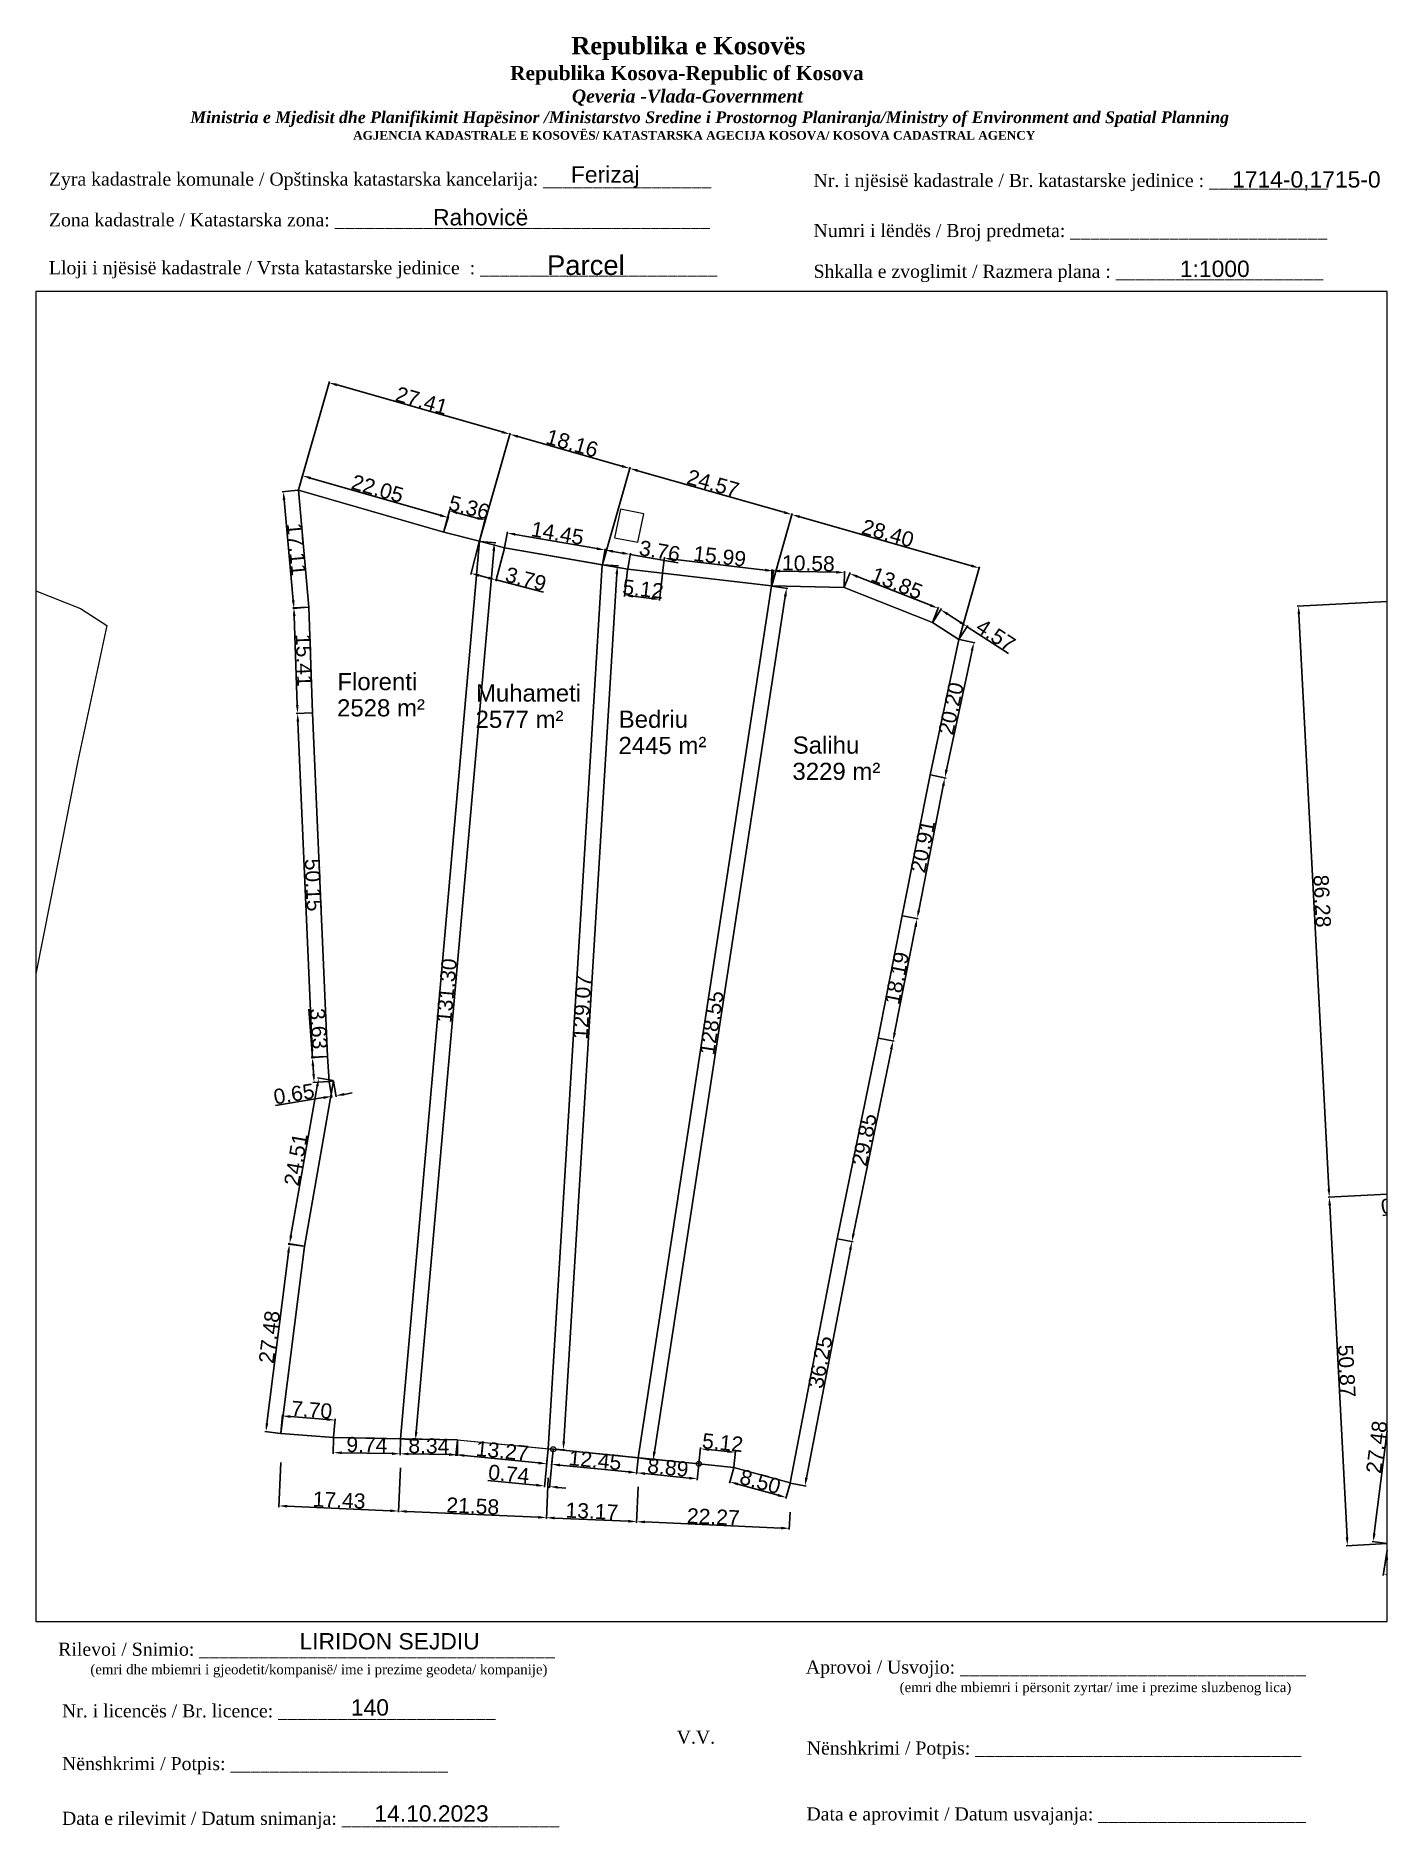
# Paper-space layout 'Manuali (2)' of a CAD drawing. Header units: metres, sheet in millimetres. Extents: x 1 to 208, y 2 to 276.
# The model-space entities are those that its viewports show. They can reach past a viewport. Long polylines and large blocks are cut down to what shows.
import ezdxf

# ---------------------------------------------------------------- set-up
doc = ezdxf.new("R2010")
doc.units = ezdxf.units.M
doc.header["$PDMODE"] = 32
doc.header["$PDSIZE"] = 0.75
doc.layers.get('0').update_dxf_attribs({"lineweight": 0})
doc.layers.get('Defpoints').update_dxf_attribs({"lineweight": 0})
for name, color, linetype, lineweight in [('Korniza e jashtme', 7, 'Continuous', 0), ('koshi', 33, 'Continuous', 0), ('Ndarjet', 1, 'Continuous', 0), ('Nr Parceles Baze', 7, 'Continuous', 0), ('Parc-Kojshi', 251, 'Continuous', 0), ('Parc-Re', 1, 'Continuous', 0), ('Parcela Baze', 7, 'Continuous', 0), ('YourDimensionLayer', 7, 'Continuous', 0)]:
    doc.layers.add(name, color=color, linetype=linetype, lineweight=lineweight)
doc.styles.get("Standard").update_dxf_attribs({"font": 'arial.ttf'})
doc.dimstyles.get("Standard").update_dxf_attribs({"dimtxt": 2.2, "dimasz": 1.2, "dimexe": 0.18, "dimexo": 0.0625, "dimgap": 0.09, "dimtad": 1, "dimzin": 0, "dimdsep": 46, "dimtxsty": 'Standard', "dimcen": 0, "dimadec": 0, "dimazin": 0, "dimtfac": 1, "dimtofl": 0, "dimtmove": 0, "dimatfit": 3, "dimfxl": 1, "dimtolj": 1, "dimtzin": 0, "dimarcsym": 0})

psp = doc.layouts.new('Manuali (2)')

# ---------------------------------------------------------------- texts
for s, p in [('1714-0,1715-0', (183.92, 252.84)), ('Rahovicë', (61.73, 247.06)), ('1:1000', (175.93, 239.17)), ('LIRIDON SEJDIU ', (41.3, 29.28)), ('140', (49.15, 19.16)), ('14.10.2023', (52.75, 2.94))]:
    psp.add_text(s, height=2.5).set_placement(p)
for s, insert, char_height, width, attachment_point in [('\\pi77.297;{\\fBook Antiqua|b1|i0|c0|p18;\\H1.333x;Republika e Kosovës\\fTimes New Roman|b1|i0|c0|p18;\\P\\pi67.927;\\fBook Antiqua|b1|i0|c0|p18;\\H0.8125x;Republika Kosova-Republic of Kosova\\fTimes New Roman|b1|i0|c0|p18;\\P\\pi77.378;\\fBook Antiqua|b1|i1|c0|p18;\\H0.9233x;Qeveria -Vlada-Government \\P\\pi13.032,l6,t23.033;\\fTimes New Roman|b1|i1|c0|p18;\\H0.9x;Ministria e Mjedisit dhe Planifikimit Hapësinor /Ministarstvo Sredine i Prostornog Planiranja/Ministry of Environment and Spatial Planning\\P\\pi43.931,l0,tz;\\fBook Antiqua|b1|i0|c0|p18;\\H0.7406x;AGJENCIA KADASTRALE E KOSOVËS/ KATASTARSKA AGECIJA KOSOVA/ KOSOVA CADASTRAL AGENCY}', (5.57, 275.89), 2, 191.8237, 1), ('{\\fTimes New Roman|b0|i0|c0|p18;Zyra kadastrale komunale / Opštinska katastarska kancelarija: _________________}', (2.98, 255.14), 2, 100.6873, 1), ('Ferizaj', (88.05, 254.47), 2.5, 9.9735, 5), ('{\\fTimes New Roman|b0|i0|c0|p18;Nr. i njësisë kadastrale / Br. katastarske jedinice : ____________}', (119.91, 254.94), 2, 79.9484, 1), ('{\\fTimes New Roman|b0|i0|c0|p18;Zona kadastrale / Katastarska zona: ______________________________________}', (2.98, 248.91), 2, 100.6873, 1), ('{\\fTimes New Roman|b0|i0|c0|p18;Numri i lëndës / Broj predmeta: __________________________}', (119.91, 247.28), 2, 79.9484, 1), ('{\\fTimes New Roman|b0|i0|c0|p18;Lloji i njësisë kadastrale / Vrsta katastarske jedinice  : ________________________}', (2.98, 241.59), 2, 100.6873, 1), ('{\\fArial|b0|i0|c0|p34;Parcel}', (85.09, 240.96), 3, 11.2939, 5), ('{\\fTimes New Roman|b0|i0|c0|p18;Shkalla e zvoglimit / Razmera plana : _____________________}', (119.91, 241.04), 2, 79.9484, 1), ('{\\fTimes New Roman|b0|i0|c0|p18;Rilevoi / Snimio: ____________________________________\\P     \\H0.75x;(emri dhe mbiemri i gjeodetit/kompanisë/ ime i prezime geodeta/ kompanije)}', (42.38, 27.65), 2, 74.7958, 5), ('{\\fTimes New Roman|b0|i0|c0|p18; Aprovoi / Usvojio: ___________________________________\\P                    \\H0.75x;(emri dhe mbiemri i përsonit zyrtar/ ime i prezime sluzbenog lica)}', (117.98, 27.58), 2, 83.344, 1), ('{\\fTimes New Roman|b0|i0|c0|p18;Nr. i licencës / Br. licence: ______________________\\P                                }', (4.98, 20.89), 2, 83.344, 1), ('{\\fTimes New Roman|b0|i0|c0|p18;V.V.                                 }', (101.92, 15.84), 2, 5.7076, 5), ('{\\fTimes New Roman|b0|i0|c0|p18; Nënshkrimi / Potpis: _________________________________}', (118.12, 15.2), 2, 83.344, 1), ('{\\fTimes New Roman|b0|i0|c0|p18;Nënshkrimi / Potpis: ______________________\\P                                 }', (4.98, 12.82), 2, 83.344, 1), ('{\\fTimes New Roman|b0|i0|c0|p18;Data e rilevimit / Datum snimanja: ______________________\\P                                 }', (4.98, 4.45), 2, 83.344, 1), ('{\\fTimes New Roman|b0|i0|c0|p18; Data e aprovimit / Datum usvajanja: _____________________}', (118.07, 5.12), 2, 83.344, 1)]:
    psp.add_mtext(s, dxfattribs=dict(insert=insert, char_height=char_height, width=width, attachment_point=attachment_point))

msp = doc.modelspace()

# ---------------------------------------------------------------- texts
at = {"layer": 'Nr Parceles Baze'}
for s, p in [('Florenti', (7519267.826, 4697975.797)), ('Muhameti', (7519288.021, 4697974.131)), ('2528 m²', (7519267.782, 4697971.971)), ('2577 m²', (7519287.978, 4697970.304)), ('Bedriu', (7519308.842, 4697970.316)), ('2445 m²', (7519308.798, 4697966.489)), ('Salihu', (7519334.197, 4697966.544)), ('3229 m²', (7519334.154, 4697962.718))]:
    msp.add_text(s, height=2.5, dxfattribs=at).set_placement(p)

# ---------------------------------------------------------------- blocks, each defined once
blk = doc.blocks.new('*D100')
at = {"layer": 'Defpoints', "color": 0, "transparency": 16777216}
for p in [(7519354.2, 4697963.45), (7519350.17, 4697942.94), (7519352.33, 4697942.51)]:
    blk.add_point(p, dxfattribs=at)
at = {"layer": 'YourDimensionLayer', "color": 0, "lineweight": -2, "transparency": 16777216}
for p, q in [((7519354.27, 4697963.44), (7519356.54, 4697962.99)), ((7519356.13, 4697961.85), (7519352.56, 4697943.69)), ((7519350.23, 4697942.93), (7519352.5, 4697942.48))]:
    blk.add_line(p, q, dxfattribs=at)
at = {"layer": 'YourDimensionLayer', "color": 0, "transparency": 16777216}
for points in [[(7519355.94, 4697961.89), (7519356.33, 4697961.81), (7519356.36, 4697963.03)], [(7519352.36, 4697943.73), (7519352.75, 4697943.65), (7519352.33, 4697942.51)]]:
    blk.add_solid(points, dxfattribs=at)
at = {"layer": 'YourDimensionLayer', "color": 0, "transparency": 16777216, "insert": (7519353.15, 4697953.01), "char_height": 2.2, "attachment_point": 5, "rotation": 78.8647}
blk.add_mtext('\\A1;20.91', dxfattribs=at)
blk = doc.blocks.new('*D101')
at = {"layer": 'Defpoints', "color": 0, "transparency": 16777216}
for p in [(7519350.17, 4697942.94), (7519346.65, 4697925.09), (7519348.81, 4697924.67)]:
    blk.add_point(p, dxfattribs=at)
at = {"layer": 'YourDimensionLayer', "color": 0, "lineweight": -2, "transparency": 16777216}
for p, q in [((7519352.09, 4697941.34), (7519349.05, 4697925.85)), ((7519350.23, 4697942.93), (7519352.5, 4697942.48)), ((7519346.72, 4697925.08), (7519348.99, 4697924.63))]:
    blk.add_line(p, q, dxfattribs=at)
at = {"layer": 'YourDimensionLayer', "color": 0, "transparency": 16777216}
for points in [[(7519351.9, 4697941.37), (7519352.29, 4697941.3), (7519352.33, 4697942.51)], [(7519348.85, 4697925.88), (7519349.24, 4697925.81), (7519348.81, 4697924.67)]]:
    blk.add_solid(points, dxfattribs=at)
at = {"layer": 'YourDimensionLayer', "color": 0, "transparency": 16777216, "insert": (7519349.38, 4697933.83), "char_height": 2.2, "attachment_point": 5, "rotation": 78.8661}
blk.add_mtext('\\A1;18.19', dxfattribs=at)
blk = doc.blocks.new('*D102')
at = {"layer": 'Defpoints', "color": 0, "transparency": 16777216}
for p in [(7519346.65, 4697925.09), (7519340.66, 4697895.85), (7519342.82, 4697895.41)]:
    blk.add_point(p, dxfattribs=at)
at = {"layer": 'YourDimensionLayer', "color": 0, "lineweight": -2, "transparency": 16777216}
for p, q in [((7519348.57, 4697923.48), (7519343.06, 4697896.59)), ((7519346.72, 4697925.08), (7519348.99, 4697924.62)), ((7519340.73, 4697895.84), (7519343, 4697895.38))]:
    blk.add_line(p, q, dxfattribs=at)
at = {"layer": 'YourDimensionLayer', "color": 0, "transparency": 16777216}
for points in [[(7519348.37, 4697923.52), (7519348.77, 4697923.44), (7519348.81, 4697924.65)], [(7519342.87, 4697896.63), (7519343.26, 4697896.55), (7519342.82, 4697895.41)]]:
    blk.add_solid(points, dxfattribs=at)
at = {"layer": 'YourDimensionLayer', "color": 0, "transparency": 16777216, "insert": (7519344.63, 4697910.28), "char_height": 2.2, "attachment_point": 5, "rotation": 78.4228}
blk.add_mtext('\\A1;29.85', dxfattribs=at)
blk = doc.blocks.new('*D103')
at = {"layer": 'Defpoints', "color": 0, "transparency": 16777216}
for p in [(7519340.66, 4697895.85), (7519333.81, 4697860.25), (7519335.98, 4697859.84)]:
    blk.add_point(p, dxfattribs=at)
at = {"layer": 'YourDimensionLayer', "color": 0, "lineweight": -2, "transparency": 16777216}
for p, q in [((7519342.6, 4697894.26), (7519336.2, 4697861.02)), ((7519340.73, 4697895.84), (7519343, 4697895.4)), ((7519333.88, 4697860.24), (7519336.15, 4697859.8))]:
    blk.add_line(p, q, dxfattribs=at)
at = {"layer": 'YourDimensionLayer', "color": 0, "transparency": 16777216}
for points in [[(7519342.4, 4697894.3), (7519342.79, 4697894.22), (7519342.83, 4697895.44)], [(7519336.01, 4697861.05), (7519336.4, 4697860.98), (7519335.98, 4697859.84)]]:
    blk.add_solid(points, dxfattribs=at)
at = {"layer": 'YourDimensionLayer', "color": 0, "transparency": 16777216, "insert": (7519338.21, 4697877.87), "char_height": 2.2, "attachment_point": 5, "rotation": 79.1085}
blk.add_mtext('\\A1;36.25', dxfattribs=at)
blk = doc.blocks.new('*D104')
at = {"layer": 'Defpoints', "color": 0, "transparency": 16777216}
for p in [(7519325.03, 4697860.41), (7519325.62, 4697862.53), (7519333.81, 4697860.25)]:
    blk.add_point(p, dxfattribs=at)
at = {"layer": 'YourDimensionLayer', "color": 0, "lineweight": -2, "transparency": 16777216}
for p, q in [((7519325.61, 4697862.47), (7519324.99, 4697860.23)), ((7519333.8, 4697860.19), (7519333.18, 4697857.96)), ((7519332.07, 4697858.45), (7519326.19, 4697860.08))]:
    blk.add_line(p, q, dxfattribs=at)
at = {"layer": 'YourDimensionLayer', "color": 0, "transparency": 16777216}
for points in [[(7519326.24, 4697860.28), (7519326.14, 4697859.89), (7519325.03, 4697860.41)], [(7519332.12, 4697858.65), (7519332.02, 4697858.26), (7519333.23, 4697858.13)]]:
    blk.add_solid(points, dxfattribs=at)
at = {"layer": 'YourDimensionLayer', "color": 0, "transparency": 16777216, "insert": (7519329.46, 4697860.44), "char_height": 2.2, "attachment_point": 5, "rotation": 344.499}
blk.add_mtext('\\A1;8.50', dxfattribs=at)
blk = doc.blocks.new('*D105')
at = {"layer": 'Defpoints', "color": 0, "transparency": 16777216}
for p in [(7519320.53, 4697863.04), (7519320.75, 4697865.23), (7519325.62, 4697862.53)]:
    blk.add_point(p, dxfattribs=at)
at = {"layer": 'YourDimensionLayer', "color": 0, "lineweight": -2, "transparency": 16777216}
for p, q in [((7519320.53, 4697863.1), (7519320.76, 4697865.4)), ((7519324.65, 4697864.83), (7519321.94, 4697865.11)), ((7519325.63, 4697862.59), (7519325.86, 4697864.89))]:
    blk.add_line(p, q, dxfattribs=at)
at = {"layer": 'YourDimensionLayer', "color": 0, "transparency": 16777216}
for points in [[(7519321.96, 4697865.3), (7519321.92, 4697864.91), (7519320.75, 4697865.23)], [(7519324.67, 4697865.03), (7519324.63, 4697864.64), (7519325.84, 4697864.72)]]:
    blk.add_solid(points, dxfattribs=at)
at = {"layer": 'YourDimensionLayer', "color": 0, "transparency": 16777216, "insert": (7519323.99, 4697866.12), "char_height": 2.2, "attachment_point": 5, "rotation": 354.285}
blk.add_mtext('\\A1;5.12', dxfattribs=at)
blk = doc.blocks.new('*D106')
at = {"layer": 'Defpoints', "color": 0, "transparency": 16777216}
for p in [(7519311.68, 4697863.92), (7519320.53, 4697863.04), (7519311.46, 4697861.73)]:
    blk.add_point(p, dxfattribs=at)
at = {"layer": 'YourDimensionLayer', "color": 0, "lineweight": -2, "transparency": 16777216}
for p, q in [((7519311.67, 4697863.86), (7519311.44, 4697861.55)), ((7519320.52, 4697862.97), (7519320.29, 4697860.67)), ((7519319.11, 4697860.97), (7519312.66, 4697861.61))]:
    blk.add_line(p, q, dxfattribs=at)
at = {"layer": 'YourDimensionLayer', "color": 0, "transparency": 16777216}
for points in [[(7519312.68, 4697861.81), (7519312.64, 4697861.41), (7519311.46, 4697861.73)], [(7519319.13, 4697861.16), (7519319.09, 4697860.77), (7519320.31, 4697860.85)]]:
    blk.add_solid(points, dxfattribs=at)
at = {"layer": 'YourDimensionLayer', "color": 0, "transparency": 16777216, "insert": (7519316.01, 4697862.5), "char_height": 2.2, "attachment_point": 5, "rotation": 354.2849}
blk.add_mtext('\\A1;8.89', dxfattribs=at)
blk = doc.blocks.new('*D108')
at = {"layer": 'Defpoints', "color": 0, "transparency": 16777216}
for p in [(7519331.11, 4697990.99), (7519341.74, 4697992.95), (7519341.69, 4697990.75)]:
    blk.add_point(p, dxfattribs=at)
at = {"layer": 'YourDimensionLayer', "color": 0, "lineweight": -2, "transparency": 16777216}
for p, q in [((7519331.11, 4697991.05), (7519331.16, 4697993.37)), ((7519332.36, 4697993.16), (7519340.54, 4697992.98)), ((7519341.69, 4697990.81), (7519341.74, 4697993.13))]:
    blk.add_line(p, q, dxfattribs=at)
at = {"layer": 'YourDimensionLayer', "color": 0, "transparency": 16777216}
for points in [[(7519332.37, 4697993.36), (7519332.36, 4697992.96), (7519331.16, 4697993.19)], [(7519340.55, 4697993.18), (7519340.54, 4697992.78), (7519341.74, 4697992.95)]]:
    blk.add_solid(points, dxfattribs=at)
at = {"layer": 'YourDimensionLayer', "color": 0, "transparency": 16777216, "insert": (7519336.48, 4697994.28), "char_height": 2.2, "attachment_point": 5, "rotation": 358.7005}
blk.add_mtext('\\A1;10.58', dxfattribs=at)
blk = doc.blocks.new('*D109')
at = {"layer": 'Defpoints', "color": 0, "transparency": 16777216}
for p in [(7519341.69, 4697990.75), (7519354.58, 4697985.68), (7519355.39, 4697987.73)]:
    blk.add_point(p, dxfattribs=at)
at = {"layer": 'YourDimensionLayer', "color": 0, "lineweight": -2, "transparency": 16777216}
for p, q in [((7519341.71, 4697990.81), (7519342.56, 4697992.96)), ((7519343.61, 4697992.36), (7519354.27, 4697988.17)), ((7519354.6, 4697985.74), (7519355.45, 4697987.89))]:
    blk.add_line(p, q, dxfattribs=at)
at = {"layer": 'YourDimensionLayer', "color": 0, "transparency": 16777216}
for points in [[(7519343.69, 4697992.54), (7519343.54, 4697992.17), (7519342.5, 4697992.8)], [(7519354.34, 4697988.35), (7519354.2, 4697987.98), (7519355.39, 4697987.73)]]:
    blk.add_solid(points, dxfattribs=at)
at = {"layer": 'YourDimensionLayer', "color": 0, "transparency": 16777216, "insert": (7519349.39, 4697991.39), "char_height": 2.2, "attachment_point": 5, "rotation": 338.5289}
blk.add_mtext('\\A1;13.85', dxfattribs=at)
blk = doc.blocks.new('*D110')
at = {"layer": 'Defpoints', "color": 0, "transparency": 16777216}
for p in [(7519354.58, 4697985.68), (7519358.42, 4697983.2), (7519359.62, 4697985.05)]:
    blk.add_point(p, dxfattribs=at)
at = {"layer": 'YourDimensionLayer', "color": 0, "lineweight": -2, "transparency": 16777216}
for p, q in [((7519354.61, 4697985.73), (7519355.87, 4697987.68)), ((7519356.78, 4697986.88), (7519358.61, 4697985.7)), ((7519358.46, 4697983.26), (7519359.71, 4697985.2)), ((7519359.62, 4697985.05), (7519365.66, 4697981.16))]:
    blk.add_line(p, q, dxfattribs=at)
at = {"layer": 'YourDimensionLayer', "color": 0, "transparency": 16777216}
for points in [[(7519356.89, 4697987.05), (7519356.67, 4697986.71), (7519355.77, 4697987.53)], [(7519358.72, 4697985.87), (7519358.5, 4697985.53), (7519359.62, 4697985.05)]]:
    blk.add_solid(points, dxfattribs=at)
at = {"layer": 'YourDimensionLayer', "color": 0, "transparency": 16777216, "insert": (7519363.79, 4697983.8), "char_height": 2.2, "attachment_point": 5, "rotation": 327.2136}
blk.add_mtext('\\A1;4.57', dxfattribs=at)
blk = doc.blocks.new('*D111')
at = {"layer": 'Defpoints', "color": 0, "transparency": 16777216}
for p in [(7519358.42, 4697983.2), (7519354.2, 4697963.45), (7519356.36, 4697962.99)]:
    blk.add_point(p, dxfattribs=at)
at = {"layer": 'YourDimensionLayer', "color": 0, "lineweight": -2, "transparency": 16777216}
for p, q in [((7519358.49, 4697983.19), (7519360.75, 4697982.71)), ((7519360.33, 4697981.57), (7519356.61, 4697964.17)), ((7519354.27, 4697963.44), (7519356.53, 4697962.96))]:
    blk.add_line(p, q, dxfattribs=at)
at = {"layer": 'YourDimensionLayer', "color": 0, "transparency": 16777216}
for points in [[(7519360.13, 4697981.61), (7519360.52, 4697981.53), (7519360.58, 4697982.74)], [(7519356.41, 4697964.21), (7519356.8, 4697964.13), (7519356.36, 4697962.99)]]:
    blk.add_solid(points, dxfattribs=at)
at = {"layer": 'YourDimensionLayer', "color": 0, "transparency": 16777216, "insert": (7519357.28, 4697973.12), "char_height": 2.2, "attachment_point": 5, "rotation": 77.9389}
blk.add_mtext('\\A1;20.20', dxfattribs=at)
blk = doc.blocks.new('*D112')
at = {"layer": 'Defpoints', "color": 0, "transparency": 16777216}
for p in [(7519331.11, 4697990.99), (7519311.68, 4697863.92), (7519313.86, 4697863.59)]:
    blk.add_point(p, dxfattribs=at)
at = {"layer": 'YourDimensionLayer', "color": 0, "lineweight": -2, "transparency": 16777216}
for p, q in [((7519331.17, 4697990.98), (7519333.46, 4697990.63)), ((7519333.1, 4697989.47), (7519314.04, 4697864.77)), ((7519311.74, 4697863.91), (7519314.03, 4697863.56))]:
    blk.add_line(p, q, dxfattribs=at)
at = {"layer": 'YourDimensionLayer', "color": 0, "transparency": 16777216}
for points in [[(7519332.91, 4697989.5), (7519333.3, 4697989.44), (7519333.29, 4697990.66)], [(7519313.84, 4697864.8), (7519314.23, 4697864.74), (7519313.86, 4697863.59)]]:
    blk.add_solid(points, dxfattribs=at)
at = {"layer": 'YourDimensionLayer', "color": 0, "transparency": 16777216, "insert": (7519322.37, 4697927.31), "char_height": 2.2, "attachment_point": 5, "rotation": 81.3064}
blk.add_mtext('\\A1;128.55', dxfattribs=at)
blk = doc.blocks.new('*D113')
at = {"layer": 'Defpoints', "color": 0, "transparency": 16777216}
for p in [(7519299.07, 4697862.97), (7519299.29, 4697865.16), (7519311.68, 4697863.92)]:
    blk.add_point(p, dxfattribs=at)
at = {"layer": 'YourDimensionLayer', "color": 0, "lineweight": -2, "transparency": 16777216}
for p, q in [((7519299.29, 4697865.1), (7519299.06, 4697862.79)), ((7519310.27, 4697861.85), (7519300.27, 4697862.85)), ((7519311.67, 4697863.86), (7519311.44, 4697861.55))]:
    blk.add_line(p, q, dxfattribs=at)
at = {"layer": 'YourDimensionLayer', "color": 0, "transparency": 16777216}
for points in [[(7519300.29, 4697863.05), (7519300.25, 4697862.65), (7519299.07, 4697862.97)], [(7519310.29, 4697862.05), (7519310.25, 4697861.65), (7519311.46, 4697861.73)]]:
    blk.add_solid(points, dxfattribs=at)
at = {"layer": 'YourDimensionLayer', "color": 0, "transparency": 16777216, "insert": (7519305.39, 4697863.56), "char_height": 2.2, "attachment_point": 5, "rotation": 354.2849}
blk.add_mtext('\\A1;12.45', dxfattribs=at)
blk = doc.blocks.new('*D114')
at = {"layer": 'Defpoints', "color": 0, "transparency": 16777216}
for p in [(7519298.56, 4697865.23), (7519299.29, 4697865.16), (7519298.02, 4697859.81)]:
    blk.add_point(p, dxfattribs=at)
at = {"layer": 'YourDimensionLayer', "color": 0, "lineweight": -2, "transparency": 16777216}
for p, q in [((7519298.55, 4697865.17), (7519298, 4697859.63)), ((7519299.29, 4697865.1), (7519298.73, 4697859.55)), ((7519296.82, 4697859.93), (7519289.77, 4697860.63)), ((7519299.94, 4697859.61), (7519301.14, 4697859.5))]:
    blk.add_line(p, q, dxfattribs=at)
at = {"layer": 'YourDimensionLayer', "color": 0, "transparency": 16777216}
for points in [[(7519296.84, 4697860.13), (7519296.8, 4697859.73), (7519298.02, 4697859.81)], [(7519299.96, 4697859.81), (7519299.92, 4697859.42), (7519298.75, 4697859.73)]]:
    blk.add_solid(points, dxfattribs=at)
at = {"layer": 'YourDimensionLayer', "color": 0, "transparency": 16777216, "insert": (7519292.82, 4697861.55), "char_height": 2.2, "attachment_point": 5, "rotation": 354.2841}
blk.add_mtext('\\A1;0.74', dxfattribs=at)
blk = doc.blocks.new('*D116')
at = {"layer": 'Defpoints', "color": 0, "transparency": 16777216}
for p in [(7519306.44, 4697994.06), (7519310.52, 4697995.59), (7519310.14, 4697993.42)]:
    blk.add_point(p, dxfattribs=at)
at = {"layer": 'YourDimensionLayer', "color": 0, "lineweight": -2, "transparency": 16777216}
for p, q in [((7519306.45, 4697994.13), (7519306.85, 4697996.41)), ((7519308, 4697996.03), (7519309.34, 4697995.79)), ((7519310.15, 4697993.48), (7519310.55, 4697995.77)), ((7519310.52, 4697995.59), (7519317.5, 4697994.37))]:
    blk.add_line(p, q, dxfattribs=at)
at = {"layer": 'YourDimensionLayer', "color": 0, "transparency": 16777216}
for points in [[(7519308.03, 4697996.22), (7519307.97, 4697995.83), (7519306.82, 4697996.23)], [(7519309.37, 4697995.99), (7519309.3, 4697995.6), (7519310.52, 4697995.59)]]:
    blk.add_solid(points, dxfattribs=at)
at = {"layer": 'YourDimensionLayer', "color": 0, "transparency": 16777216, "insert": (7519314.81, 4697996.07), "char_height": 2.2, "attachment_point": 5, "rotation": 350.1311}
blk.add_mtext('\\A1;3.76', dxfattribs=at)
blk = doc.blocks.new('*D117')
at = {"layer": 'Defpoints', "color": 0, "transparency": 16777216}
for p in [(7519310.14, 4697993.42), (7519315.22, 4697992.83), (7519314.78, 4697989.03)]:
    blk.add_point(p, dxfattribs=at)
at = {"layer": 'YourDimensionLayer', "color": 0, "lineweight": -2, "transparency": 16777216}
for p, q in [((7519310.13, 4697993.36), (7519309.68, 4697989.44)), ((7519315.22, 4697992.77), (7519314.76, 4697988.85)), ((7519310.89, 4697989.48), (7519313.59, 4697989.16))]:
    blk.add_line(p, q, dxfattribs=at)
at = {"layer": 'YourDimensionLayer', "color": 0, "transparency": 16777216}
for points in [[(7519310.92, 4697989.68), (7519310.87, 4697989.28), (7519309.7, 4697989.62)], [(7519313.61, 4697989.36), (7519313.57, 4697988.97), (7519314.78, 4697989.03)]]:
    blk.add_solid(points, dxfattribs=at)
at = {"layer": 'YourDimensionLayer', "color": 0, "transparency": 16777216, "insert": (7519312.38, 4697990.53), "char_height": 2.2, "attachment_point": 5, "rotation": 353.389}
blk.add_mtext('\\A1;5.12', dxfattribs=at)
blk = doc.blocks.new('*D118')
at = {"layer": 'Defpoints', "color": 0, "transparency": 16777216}
for p in [(7519315.22, 4697992.83), (7519331.11, 4697990.99), (7519331.36, 4697993.17)]:
    blk.add_point(p, dxfattribs=at)
at = {"layer": 'YourDimensionLayer', "color": 0, "lineweight": -2, "transparency": 16777216}
for p, q in [((7519315.23, 4697992.89), (7519315.5, 4697995.2)), ((7519316.67, 4697994.88), (7519330.17, 4697993.31)), ((7519331.12, 4697991.05), (7519331.39, 4697993.35))]:
    blk.add_line(p, q, dxfattribs=at)
at = {"layer": 'YourDimensionLayer', "color": 0, "transparency": 16777216}
for points in [[(7519316.69, 4697995.08), (7519316.65, 4697994.68), (7519315.48, 4697995.02)], [(7519330.2, 4697993.51), (7519330.15, 4697993.11), (7519331.36, 4697993.17)]]:
    blk.add_solid(points, dxfattribs=at)
at = {"layer": 'YourDimensionLayer', "color": 0, "transparency": 16777216, "insert": (7519323.56, 4697995.3), "char_height": 2.2, "attachment_point": 5, "rotation": 353.3868}
blk.add_mtext('\\A1;15.99', dxfattribs=at)
blk = doc.blocks.new('*D119')
at = {"layer": 'Defpoints', "color": 0, "transparency": 16777216}
for p in [(7519306.44, 4697994.06), (7519298.56, 4697865.23), (7519300.76, 4697865.1)]:
    blk.add_point(p, dxfattribs=at)
at = {"layer": 'YourDimensionLayer', "color": 0, "lineweight": -2, "transparency": 16777216}
for p, q in [((7519306.5, 4697994.06), (7519308.82, 4697993.92)), ((7519308.56, 4697992.73), (7519300.83, 4697866.3)), ((7519298.62, 4697865.23), (7519300.94, 4697865.09))]:
    blk.add_line(p, q, dxfattribs=at)
at = {"layer": 'YourDimensionLayer', "color": 0, "transparency": 16777216}
for points in [[(7519308.36, 4697992.74), (7519308.76, 4697992.72), (7519308.64, 4697993.93)], [(7519300.63, 4697866.31), (7519301.03, 4697866.28), (7519300.76, 4697865.1)]]:
    blk.add_solid(points, dxfattribs=at)
at = {"layer": 'YourDimensionLayer', "color": 0, "transparency": 16777216, "insert": (7519303.49, 4697929.59), "char_height": 2.2, "attachment_point": 5, "rotation": 86.4993}
blk.add_mtext('\\A1;129.07', dxfattribs=at)
blk = doc.blocks.new('*D120')
at = {"layer": 'Defpoints', "color": 0, "transparency": 16777216}
for p in [(7519285.36, 4697866.56), (7519285.14, 4697864.37), (7519298.56, 4697865.23)]:
    blk.add_point(p, dxfattribs=at)
at = {"layer": 'YourDimensionLayer', "color": 0, "lineweight": -2, "transparency": 16777216}
for p, q in [((7519285.35, 4697866.49), (7519285.12, 4697864.19)), ((7519297.15, 4697863.16), (7519286.33, 4697864.25)), ((7519298.55, 4697865.17), (7519298.32, 4697862.87))]:
    blk.add_line(p, q, dxfattribs=at)
at = {"layer": 'YourDimensionLayer', "color": 0, "transparency": 16777216}
for points in [[(7519286.35, 4697864.45), (7519286.31, 4697864.05), (7519285.14, 4697864.37)], [(7519297.17, 4697863.36), (7519297.13, 4697862.97), (7519298.34, 4697863.04)]]:
    blk.add_solid(points, dxfattribs=at)
at = {"layer": 'YourDimensionLayer', "color": 0, "transparency": 16777216, "insert": (7519291.86, 4697864.91), "char_height": 2.2, "attachment_point": 5, "rotation": 354.2841}
blk.add_mtext('\\A1;13.27', dxfattribs=at)
blk = doc.blocks.new('*D121')
at = {"layer": 'Defpoints', "color": 0, "transparency": 16777216}
for p in [(7519277.02, 4697866.7), (7519285.36, 4697866.56), (7519276.98, 4697864.5)]:
    blk.add_point(p, dxfattribs=at)
at = {"layer": 'YourDimensionLayer', "color": 0, "lineweight": -2, "transparency": 16777216}
for p, q in [((7519277.02, 4697866.64), (7519276.98, 4697864.32)), ((7519285.36, 4697866.49), (7519285.32, 4697864.18)), ((7519284.12, 4697864.38), (7519278.18, 4697864.48))]:
    blk.add_line(p, q, dxfattribs=at)
at = {"layer": 'YourDimensionLayer', "color": 0, "transparency": 16777216}
for points in [[(7519278.19, 4697864.68), (7519278.18, 4697864.28), (7519276.98, 4697864.5)], [(7519284.12, 4697864.58), (7519284.12, 4697864.18), (7519285.32, 4697864.36)]]:
    blk.add_solid(points, dxfattribs=at)
at = {"layer": 'YourDimensionLayer', "color": 0, "transparency": 16777216, "insert": (7519281.17, 4697865.64), "char_height": 2.2, "attachment_point": 5, "rotation": 359.0077}
blk.add_mtext('\\A1;8.34', dxfattribs=at)
blk = doc.blocks.new('*D123')
at = {"layer": 'Defpoints', "color": 0, "transparency": 16777216}
for p in [(7519288.54, 4697997.5), (7519292.2, 4697996.54), (7519290.98, 4697991.86)]:
    blk.add_point(p, dxfattribs=at)
at = {"layer": 'YourDimensionLayer', "color": 0, "lineweight": -2, "transparency": 16777216}
for p, q in [((7519288.52, 4697997.44), (7519287.27, 4697992.64)), ((7519292.19, 4697996.48), (7519290.94, 4697991.69)), ((7519288.48, 4697992.52), (7519289.82, 4697992.17)), ((7519290.98, 4697991.86), (7519297.85, 4697990.07))]:
    blk.add_line(p, q, dxfattribs=at)
at = {"layer": 'YourDimensionLayer', "color": 0, "transparency": 16777216}
for points in [[(7519288.53, 4697992.71), (7519288.43, 4697992.32), (7519287.32, 4697992.82)], [(7519289.87, 4697992.36), (7519289.77, 4697991.97), (7519290.98, 4697991.86)]]:
    blk.add_solid(points, dxfattribs=at)
at = {"layer": 'YourDimensionLayer', "color": 0, "transparency": 16777216, "insert": (7519295.3, 4697991.99), "char_height": 2.2, "attachment_point": 5, "rotation": 345.3989}
blk.add_mtext('\\A1;3.79', dxfattribs=at)
blk = doc.blocks.new('*D124')
at = {"layer": 'Defpoints', "color": 0, "transparency": 16777216}
for p in [(7519292.2, 4697996.54), (7519306.82, 4697996.23), (7519306.44, 4697994.06)]:
    blk.add_point(p, dxfattribs=at)
at = {"layer": 'YourDimensionLayer', "color": 0, "lineweight": -2, "transparency": 16777216}
for p, q in [((7519292.21, 4697996.6), (7519292.61, 4697998.89)), ((7519293.76, 4697998.5), (7519305.64, 4697996.44)), ((7519306.45, 4697994.13), (7519306.85, 4697996.41))]:
    blk.add_line(p, q, dxfattribs=at)
at = {"layer": 'YourDimensionLayer', "color": 0, "transparency": 16777216}
for points in [[(7519293.79, 4697998.7), (7519293.73, 4697998.31), (7519292.58, 4697998.71)], [(7519305.67, 4697996.63), (7519305.6, 4697996.24), (7519306.82, 4697996.23)]]:
    blk.add_solid(points, dxfattribs=at)
at = {"layer": 'YourDimensionLayer', "color": 0, "transparency": 16777216, "insert": (7519299.91, 4697998.67), "char_height": 2.2, "attachment_point": 5, "rotation": 350.1311}
blk.add_mtext('\\A1;14.45', dxfattribs=at)
blk = doc.blocks.new('*D125')
at = {"layer": 'Defpoints', "color": 0, "transparency": 16777216}
for p in [(7519288.54, 4697997.5), (7519277.02, 4697866.7), (7519279.21, 4697866.51)]:
    blk.add_point(p, dxfattribs=at)
at = {"layer": 'YourDimensionLayer', "color": 0, "lineweight": -2, "transparency": 16777216}
for p, q in [((7519290.62, 4697996.11), (7519279.32, 4697867.7)), ((7519288.6, 4697997.49), (7519290.91, 4697997.29)), ((7519277.08, 4697866.69), (7519279.39, 4697866.49))]:
    blk.add_line(p, q, dxfattribs=at)
at = {"layer": 'YourDimensionLayer', "color": 0, "transparency": 16777216}
for points in [[(7519290.42, 4697996.13), (7519290.82, 4697996.09), (7519290.73, 4697997.3)], [(7519279.12, 4697867.72), (7519279.52, 4697867.68), (7519279.21, 4697866.51)]]:
    blk.add_solid(points, dxfattribs=at)
at = {"layer": 'YourDimensionLayer', "color": 0, "transparency": 16777216, "insert": (7519283.76, 4697932.01), "char_height": 2.2, "attachment_point": 5, "rotation": 84.9692}
blk.add_mtext('\\A1;131.30', dxfattribs=at)
blk = doc.blocks.new('*D126')
at = {"layer": 'Defpoints', "color": 0, "transparency": 16777216}
for p in [(7519267.29, 4697866.87), (7519277.02, 4697866.7), (7519267.25, 4697864.67)]:
    blk.add_point(p, dxfattribs=at)
at = {"layer": 'YourDimensionLayer', "color": 0, "lineweight": -2, "transparency": 16777216}
for p, q in [((7519267.28, 4697866.81), (7519267.24, 4697864.49)), ((7519277.02, 4697866.64), (7519276.98, 4697864.32)), ((7519275.78, 4697864.52), (7519268.45, 4697864.65))]:
    blk.add_line(p, q, dxfattribs=at)
at = {"layer": 'YourDimensionLayer', "color": 0, "transparency": 16777216}
for points in [[(7519268.45, 4697864.85), (7519268.44, 4697864.45), (7519267.25, 4697864.67)], [(7519275.79, 4697864.72), (7519275.78, 4697864.32), (7519276.98, 4697864.5)]]:
    blk.add_solid(points, dxfattribs=at)
at = {"layer": 'YourDimensionLayer', "color": 0, "transparency": 16777216, "insert": (7519272.14, 4697865.8), "char_height": 2.2, "attachment_point": 5, "rotation": 359.0077}
blk.add_mtext('\\A1;9.74', dxfattribs=at)
blk = doc.blocks.new('*D127')
at = {"layer": 'Defpoints', "color": 0, "transparency": 16777216}
for p in [(7519259.8, 4697870.01), (7519259.61, 4697867.47), (7519267.29, 4697866.87)]:
    blk.add_point(p, dxfattribs=at)
at = {"layer": 'YourDimensionLayer', "color": 0, "lineweight": -2, "transparency": 16777216}
for p, q in [((7519259.61, 4697867.53), (7519259.82, 4697870.19)), ((7519266.29, 4697869.51), (7519261, 4697869.92)), ((7519267.29, 4697866.93), (7519267.5, 4697869.59))]:
    blk.add_line(p, q, dxfattribs=at)
at = {"layer": 'YourDimensionLayer', "color": 0, "transparency": 16777216}
for points in [[(7519261.02, 4697870.12), (7519260.99, 4697869.72), (7519259.8, 4697870.01)], [(7519266.3, 4697869.71), (7519266.27, 4697869.31), (7519267.48, 4697869.41)]]:
    blk.add_solid(points, dxfattribs=at)
at = {"layer": 'YourDimensionLayer', "color": 0, "transparency": 16777216, "insert": (7519264.09, 4697870.9), "char_height": 2.2, "attachment_point": 5, "rotation": 355.5328}
blk.add_mtext('\\A1;7.70', dxfattribs=at)
blk = doc.blocks.new('*D128')
at = {"layer": 'Defpoints', "color": 0, "transparency": 16777216}
for p in [(7519260.84, 4697895.01), (7519263.03, 4697894.74), (7519259.61, 4697867.47)]:
    blk.add_point(p, dxfattribs=at)
at = {"layer": 'YourDimensionLayer', "color": 0, "lineweight": -2, "transparency": 16777216}
for p, q in [((7519262.96, 4697894.75), (7519260.67, 4697895.03)), ((7519257.57, 4697868.93), (7519260.69, 4697893.82)), ((7519259.54, 4697867.48), (7519257.24, 4697867.76))]:
    blk.add_line(p, q, dxfattribs=at)
at = {"layer": 'YourDimensionLayer', "color": 0, "transparency": 16777216}
for points in [[(7519260.5, 4697893.85), (7519260.89, 4697893.8), (7519260.84, 4697895.01)], [(7519257.37, 4697868.96), (7519257.77, 4697868.91), (7519257.42, 4697867.74)]]:
    blk.add_solid(points, dxfattribs=at)
at = {"layer": 'YourDimensionLayer', "color": 0, "transparency": 16777216, "insert": (7519257.93, 4697881.53), "char_height": 2.2, "attachment_point": 5, "rotation": 82.8494}
blk.add_mtext('\\A1;27.48', dxfattribs=at)
blk = doc.blocks.new('*D129')
at = {"layer": 'Defpoints', "color": 0, "transparency": 16777216}
for p in [(7519265.12, 4697919.26), (7519267.28, 4697918.88), (7519263.03, 4697894.74)]:
    blk.add_point(p, dxfattribs=at)
at = {"layer": 'YourDimensionLayer', "color": 0, "lineweight": -2, "transparency": 16777216}
for p, q in [((7519261.07, 4697896.3), (7519264.91, 4697918.08)), ((7519267.22, 4697918.89), (7519264.94, 4697919.29)), ((7519262.97, 4697894.75), (7519260.68, 4697895.15))]:
    blk.add_line(p, q, dxfattribs=at)
at = {"layer": 'YourDimensionLayer', "color": 0, "transparency": 16777216}
for points in [[(7519264.71, 4697918.11), (7519265.11, 4697918.04), (7519265.12, 4697919.26)], [(7519260.87, 4697896.34), (7519261.27, 4697896.27), (7519260.86, 4697895.12)]]:
    blk.add_solid(points, dxfattribs=at)
at = {"layer": 'YourDimensionLayer', "color": 0, "transparency": 16777216, "insert": (7519261.79, 4697907.4), "char_height": 2.2, "attachment_point": 5, "rotation": 79.9962}
blk.add_mtext('\\A1;24.51', dxfattribs=at)
blk = doc.blocks.new('*D130')
at = {"layer": 'Defpoints', "color": 0, "transparency": 16777216}
for p in [(7519266.64, 4697918.77), (7519267.28, 4697918.88), (7519266.99, 4697916.6)]:
    blk.add_point(p, dxfattribs=at)
at = {"layer": 'YourDimensionLayer', "color": 0, "lineweight": -2, "transparency": 16777216}
for p, q in [((7519266.65, 4697918.71), (7519267.02, 4697916.42)), ((7519267.29, 4697918.81), (7519267.66, 4697916.53)), ((7519265.81, 4697916.41), (7519258.79, 4697915.28)), ((7519268.82, 4697916.89), (7519270, 4697917.09))]:
    blk.add_line(p, q, dxfattribs=at)
at = {"layer": 'YourDimensionLayer', "color": 0, "transparency": 16777216}
for points in [[(7519265.78, 4697916.61), (7519265.84, 4697916.21), (7519266.99, 4697916.6)], [(7519268.79, 4697917.09), (7519268.85, 4697916.7), (7519267.63, 4697916.7)]]:
    blk.add_solid(points, dxfattribs=at)
at = {"layer": 'YourDimensionLayer', "color": 0, "transparency": 16777216, "insert": (7519261.51, 4697916.95), "char_height": 2.2, "attachment_point": 5, "rotation": 9.1426}
blk.add_mtext('\\A1;0.65', dxfattribs=at)
blk = doc.blocks.new('*D131')
at = {"layer": 'Defpoints', "color": 0, "transparency": 16777216}
for p in [(7519264.19, 4697922.23), (7519266.38, 4697922.39), (7519266.64, 4697918.77)]:
    blk.add_point(p, dxfattribs=at)
at = {"layer": 'YourDimensionLayer', "color": 0, "lineweight": -2, "transparency": 16777216}
for p, q in [((7519264.19, 4697922.23), (7519263.68, 4697929.31)), ((7519266.32, 4697922.39), (7519264.01, 4697922.22)), ((7519264.36, 4697919.81), (7519264.28, 4697921.04)), ((7519266.58, 4697918.77), (7519264.27, 4697918.6))]:
    blk.add_line(p, q, dxfattribs=at)
at = {"layer": 'YourDimensionLayer', "color": 0, "transparency": 16777216}
for points in [[(7519264.48, 4697921.05), (7519264.08, 4697921.02), (7519264.19, 4697922.23)], [(7519264.56, 4697919.83), (7519264.17, 4697919.8), (7519264.45, 4697918.62)]]:
    blk.add_solid(points, dxfattribs=at)
at = {"layer": 'YourDimensionLayer', "color": 0, "transparency": 16777216, "insert": (7519265.1, 4697926.46), "char_height": 2.2, "attachment_point": 5, "rotation": 274.1104}
blk.add_mtext('\\A1;3.63', dxfattribs=at)
blk = doc.blocks.new('*D132')
at = {"layer": 'Defpoints', "color": 0, "transparency": 16777216}
for p in [(7519262.03, 4697972.4), (7519264.22, 4697972.49), (7519266.38, 4697922.39)]:
    blk.add_point(p, dxfattribs=at)
at = {"layer": 'YourDimensionLayer', "color": 0, "lineweight": -2, "transparency": 16777216}
for p, q in [((7519264.16, 4697972.49), (7519261.85, 4697972.39)), ((7519264.14, 4697923.5), (7519262.08, 4697971.2)), ((7519266.32, 4697922.39), (7519264.01, 4697922.29))]:
    blk.add_line(p, q, dxfattribs=at)
at = {"layer": 'YourDimensionLayer', "color": 0, "transparency": 16777216}
for points in [[(7519262.28, 4697971.21), (7519261.88, 4697971.19), (7519262.03, 4697972.4)], [(7519264.34, 4697923.5), (7519263.94, 4697923.49), (7519264.19, 4697922.3)]]:
    blk.add_solid(points, dxfattribs=at)
at = {"layer": 'YourDimensionLayer', "color": 0, "transparency": 16777216, "insert": (7519264.32, 4697947.4), "char_height": 2.2, "attachment_point": 5, "rotation": 272.4686}
blk.add_mtext('\\A1;50.15', dxfattribs=at)
blk = doc.blocks.new('*D133')
at = {"layer": 'Defpoints', "color": 0, "transparency": 16777216}
for p in [(7519261.5, 4697987.82), (7519263.69, 4697987.89), (7519264.22, 4697972.49)]:
    blk.add_point(p, dxfattribs=at)
at = {"layer": 'YourDimensionLayer', "color": 0, "lineweight": -2, "transparency": 16777216}
for p, q in [((7519263.63, 4697987.89), (7519261.32, 4697987.81)), ((7519261.98, 4697973.62), (7519261.54, 4697986.62)), ((7519264.16, 4697972.49), (7519261.85, 4697972.41))]:
    blk.add_line(p, q, dxfattribs=at)
at = {"layer": 'YourDimensionLayer', "color": 0, "transparency": 16777216}
for points in [[(7519261.74, 4697986.63), (7519261.34, 4697986.61), (7519261.5, 4697987.82)], [(7519262.18, 4697973.62), (7519261.79, 4697973.61), (7519262.03, 4697972.42)]]:
    blk.add_solid(points, dxfattribs=at)
at = {"layer": 'YourDimensionLayer', "color": 0, "transparency": 16777216, "insert": (7519262.97, 4697980.16), "char_height": 2.2, "attachment_point": 5, "rotation": 271.9711}
blk.add_mtext('\\A1;15.41', dxfattribs=at)
blk = doc.blocks.new('*D134')
at = {"layer": 'Defpoints', "color": 0, "transparency": 16777216}
for p in [(7519259.96, 4698004.74), (7519262.15, 4698004.93), (7519263.69, 4697987.89)]:
    blk.add_point(p, dxfattribs=at)
at = {"layer": 'YourDimensionLayer', "color": 0, "lineweight": -2, "transparency": 16777216}
for p, q in [((7519262.09, 4698004.93), (7519259.78, 4698004.72)), ((7519261.4, 4697988.89), (7519260.07, 4698003.54)), ((7519263.63, 4697987.89), (7519261.32, 4697987.68))]:
    blk.add_line(p, q, dxfattribs=at)
at = {"layer": 'YourDimensionLayer', "color": 0, "transparency": 16777216}
for points in [[(7519260.27, 4698003.56), (7519259.87, 4698003.52), (7519259.96, 4698004.74)], [(7519261.6, 4697988.91), (7519261.2, 4697988.87), (7519261.5, 4697987.7)]]:
    blk.add_solid(points, dxfattribs=at)
at = {"layer": 'YourDimensionLayer', "color": 0, "transparency": 16777216, "insert": (7519261.92, 4697996.32), "char_height": 2.2, "attachment_point": 5, "rotation": 275.1641}
blk.add_mtext('\\A1;17.11', dxfattribs=at)
blk = doc.blocks.new('*D135')
at = {"layer": 'Defpoints', "color": 0, "transparency": 16777216}
for p in [(7519262.15, 4698004.93), (7519283.35, 4697998.85), (7519283.96, 4698000.96)]:
    blk.add_point(p, dxfattribs=at)
at = {"layer": 'YourDimensionLayer', "color": 0, "lineweight": -2, "transparency": 16777216}
for p, q in [((7519262.17, 4698004.99), (7519262.81, 4698007.22)), ((7519263.92, 4698006.72), (7519282.8, 4698001.29)), ((7519283.37, 4697998.91), (7519284.01, 4698001.13))]:
    blk.add_line(p, q, dxfattribs=at)
at = {"layer": 'YourDimensionLayer', "color": 0, "transparency": 16777216}
for points in [[(7519263.97, 4698006.91), (7519263.86, 4698006.52), (7519262.76, 4698007.05)], [(7519282.86, 4698001.48), (7519282.75, 4698001.1), (7519283.96, 4698000.96)]]:
    blk.add_solid(points, dxfattribs=at)
at = {"layer": 'YourDimensionLayer', "color": 0, "transparency": 16777216, "insert": (7519273.69, 4698005.17), "char_height": 2.2, "attachment_point": 5, "rotation": 343.9757}
blk.add_mtext('\\A1;22.05', dxfattribs=at)
blk = doc.blocks.new('*D136')
at = {"layer": 'Defpoints', "color": 0, "transparency": 16777216}
for p in [(7519283.35, 4697998.85), (7519289.34, 4698000.58), (7519288.53, 4697997.5)]:
    blk.add_point(p, dxfattribs=at)
at = {"layer": 'YourDimensionLayer', "color": 0, "lineweight": -2, "transparency": 16777216}
for p, q in [((7519283.36, 4697998.91), (7519284.2, 4698002.11)), ((7519285.31, 4698001.63), (7519288.18, 4698000.88)), ((7519288.55, 4697997.56), (7519289.38, 4698000.76))]:
    blk.add_line(p, q, dxfattribs=at)
at = {"layer": 'YourDimensionLayer', "color": 0, "transparency": 16777216}
for points in [[(7519285.36, 4698001.82), (7519285.26, 4698001.44), (7519284.15, 4698001.93)], [(7519288.23, 4698001.08), (7519288.13, 4698000.69), (7519289.34, 4698000.58)]]:
    blk.add_solid(points, dxfattribs=at)
at = {"layer": 'YourDimensionLayer', "color": 0, "transparency": 16777216, "insert": (7519287.05, 4698002.43), "char_height": 2.2, "attachment_point": 5, "rotation": 345.4088}
blk.add_mtext('\\A1;5.36', dxfattribs=at)
blk = doc.blocks.new('*D138')
at = {"layer": 'Defpoints', "color": 0, "transparency": 16777216}
for p in [(7519334.08, 4698001.39), (7519331.11, 4697990.99), (7519358.42, 4697983.2)]:
    blk.add_point(p, dxfattribs=at)
at = {"layer": 'Parc-Re', "color": 0, "lineweight": -2, "transparency": 16777216}
for p, q in [((7519331.13, 4697991.05), (7519334.12, 4698001.56)), ((7519360.23, 4697993.93), (7519335.23, 4698001.06)), ((7519358.44, 4697983.26), (7519361.44, 4697993.77))]:
    blk.add_line(p, q, dxfattribs=at)
at = {"layer": 'Parc-Re', "color": 0, "transparency": 16777216}
for points in [[(7519335.28, 4698001.25), (7519335.17, 4698000.87), (7519334.08, 4698001.39)], [(7519360.29, 4697994.12), (7519360.18, 4697993.74), (7519361.39, 4697993.6)]]:
    blk.add_solid(points, dxfattribs=at)
at = {"layer": 'Parc-Re', "color": 0, "transparency": 16777216, "insert": (7519348.06, 4697998.66), "char_height": 2.2, "attachment_point": 5, "rotation": 344.0895}
blk.add_mtext('\\A1;28.40', dxfattribs=at)
blk = doc.blocks.new('*D139')
at = {"layer": 'Defpoints', "color": 0, "transparency": 16777216}
for p in [(7519310.45, 4698008.12), (7519306.44, 4697994.06), (7519331.11, 4697990.99)]:
    blk.add_point(p, dxfattribs=at)
at = {"layer": 'Parc-Re', "color": 0, "lineweight": -2, "transparency": 16777216}
for p, q in [((7519306.46, 4697994.12), (7519310.5, 4698008.3)), ((7519332.92, 4698001.72), (7519311.6, 4698007.79)), ((7519331.13, 4697991.05), (7519334.12, 4698001.56))]:
    blk.add_line(p, q, dxfattribs=at)
at = {"layer": 'Parc-Re', "color": 0, "transparency": 16777216}
for points in [[(7519311.66, 4698007.99), (7519311.55, 4698007.6), (7519310.45, 4698008.12)], [(7519332.98, 4698001.91), (7519332.87, 4698001.52), (7519334.08, 4698001.39)]]:
    blk.add_solid(points, dxfattribs=at)
at = {"layer": 'Parc-Re', "color": 0, "transparency": 16777216, "insert": (7519322.59, 4698005.92), "char_height": 2.2, "attachment_point": 5, "rotation": 344.0895}
blk.add_mtext('\\A1;24.57', dxfattribs=at)
blk = doc.blocks.new('*D140')
at = {"layer": 'Defpoints', "color": 0, "transparency": 16777216}
for p in [(7519292.98, 4698013.1), (7519288.54, 4697997.5), (7519306.44, 4697994.06)]:
    blk.add_point(p, dxfattribs=at)
at = {"layer": 'Parc-Re', "color": 0, "lineweight": -2, "transparency": 16777216}
for p, q in [((7519288.55, 4697997.56), (7519293.03, 4698013.27)), ((7519309.29, 4698008.45), (7519294.14, 4698012.77)), ((7519306.46, 4697994.12), (7519310.5, 4698008.3))]:
    blk.add_line(p, q, dxfattribs=at)
at = {"layer": 'Parc-Re', "color": 0, "transparency": 16777216}
for points in [[(7519294.19, 4698012.96), (7519294.08, 4698012.58), (7519292.98, 4698013.1)], [(7519309.35, 4698008.64), (7519309.24, 4698008.26), (7519310.45, 4698008.12)]]:
    blk.add_solid(points, dxfattribs=at)
at = {"layer": 'Parc-Re', "color": 0, "transparency": 16777216, "insert": (7519302.05, 4698011.78), "char_height": 2.2, "attachment_point": 5, "rotation": 344.0895}
blk.add_mtext('\\A1;18.16', dxfattribs=at)
blk = doc.blocks.new('*D141')
at = {"layer": 'Defpoints', "color": 0, "transparency": 16777216}
for p in [(7519266.62, 4698020.61), (7519262.15, 4698004.93), (7519288.54, 4697997.5)]:
    blk.add_point(p, dxfattribs=at)
at = {"layer": 'Parc-Re', "color": 0, "lineweight": -2, "transparency": 16777216}
for p, q in [((7519262.17, 4698004.99), (7519266.67, 4698020.79)), ((7519291.83, 4698013.43), (7519267.78, 4698020.29)), ((7519288.55, 4697997.56), (7519293.03, 4698013.27))]:
    blk.add_line(p, q, dxfattribs=at)
at = {"layer": 'Parc-Re', "color": 0, "transparency": 16777216}
for points in [[(7519267.83, 4698020.48), (7519267.72, 4698020.09), (7519266.62, 4698020.61)], [(7519291.88, 4698013.62), (7519291.77, 4698013.24), (7519292.98, 4698013.1)]]:
    blk.add_solid(points, dxfattribs=at)
at = {"layer": 'Parc-Re', "color": 0, "transparency": 16777216, "insert": (7519280.13, 4698018.01), "char_height": 2.2, "attachment_point": 5, "rotation": 344.0895}
blk.add_mtext('\\A1;27.41', dxfattribs=at)
blk = doc.blocks.new('*D142')
at = {"layer": 'Defpoints', "color": 0, "transparency": 16777216}
for p in [(7519259.61, 4697863.29), (7519277.02, 4697862.52), (7519276.74, 4697856.15)]:
    blk.add_point(p, dxfattribs=at)
at = {"layer": 'Parc-Re', "color": 0, "lineweight": -2, "transparency": 16777216}
for p, q in [((7519259.6, 4697863.23), (7519259.32, 4697856.73)), ((7519277.02, 4697862.46), (7519276.73, 4697855.97)), ((7519260.52, 4697856.86), (7519275.54, 4697856.2))]:
    blk.add_line(p, q, dxfattribs=at)
at = {"layer": 'Parc-Re', "color": 0, "transparency": 16777216}
for points in [[(7519260.53, 4697857.06), (7519260.51, 4697856.66), (7519259.32, 4697856.91)], [(7519275.55, 4697856.4), (7519275.53, 4697856), (7519276.74, 4697856.15)]]:
    blk.add_solid(points, dxfattribs=at)
at = {"layer": 'Parc-Re', "color": 0, "transparency": 16777216, "insert": (7519268.09, 4697857.74), "char_height": 2.2, "attachment_point": 5, "rotation": 357.4729}
blk.add_mtext('\\A1;17.43', dxfattribs=at)
blk = doc.blocks.new('*D143')
at = {"layer": 'Defpoints', "color": 0, "transparency": 16777216}
for p in [(7519277.02, 4697862.52), (7519298.56, 4697861.06), (7519298.3, 4697855.19)]:
    blk.add_point(p, dxfattribs=at)
at = {"layer": 'Parc-Re', "color": 0, "lineweight": -2, "transparency": 16777216}
for p, q in [((7519277.02, 4697862.46), (7519276.73, 4697855.97)), ((7519298.56, 4697860.99), (7519298.29, 4697855.01)), ((7519277.94, 4697856.09), (7519297.1, 4697855.25))]:
    blk.add_line(p, q, dxfattribs=at)
at = {"layer": 'Parc-Re', "color": 0, "transparency": 16777216}
for points in [[(7519277.95, 4697856.29), (7519277.93, 4697855.89), (7519276.74, 4697856.15)], [(7519297.11, 4697855.45), (7519297.09, 4697855.05), (7519298.3, 4697855.19)]]:
    blk.add_solid(points, dxfattribs=at)
at = {"layer": 'Parc-Re', "color": 0, "transparency": 16777216, "insert": (7519287.57, 4697856.88), "char_height": 2.2, "attachment_point": 5, "rotation": 357.4729}
blk.add_mtext('\\A1;21.58', dxfattribs=at)
blk = doc.blocks.new('*D144')
at = {"layer": 'Defpoints', "color": 0, "transparency": 16777216}
for p in [(7519298.56, 4697861.06), (7519311.68, 4697859.74), (7519311.45, 4697854.61)]:
    blk.add_point(p, dxfattribs=at)
at = {"layer": 'Parc-Re', "color": 0, "lineweight": -2, "transparency": 16777216}
for p, q in [((7519298.56, 4697860.99), (7519298.29, 4697855.01)), ((7519311.68, 4697859.68), (7519311.45, 4697854.43)), ((7519299.5, 4697855.14), (7519310.26, 4697854.67))]:
    blk.add_line(p, q, dxfattribs=at)
at = {"layer": 'Parc-Re', "color": 0, "transparency": 16777216}
for points in [[(7519299.51, 4697855.34), (7519299.49, 4697854.94), (7519298.3, 4697855.19)], [(7519310.26, 4697854.87), (7519310.25, 4697854.47), (7519311.45, 4697854.61)]]:
    blk.add_solid(points, dxfattribs=at)
at = {"layer": 'Parc-Re', "color": 0, "transparency": 16777216, "insert": (7519304.93, 4697856.12), "char_height": 2.2, "attachment_point": 5, "rotation": 357.4729}
blk.add_mtext('\\A1;13.17', dxfattribs=at)
blk = doc.blocks.new('*D145')
at = {"layer": 'Defpoints', "color": 0, "transparency": 16777216}
for p in [(7519311.68, 4697859.74), (7519333.81, 4697856.07), (7519333.71, 4697853.63)]:
    blk.add_point(p, dxfattribs=at)
at = {"layer": 'Parc-Re', "color": 0, "lineweight": -2, "transparency": 16777216}
for p, q in [((7519311.68, 4697859.68), (7519311.45, 4697854.43)), ((7519333.81, 4697856.01), (7519333.7, 4697853.45)), ((7519312.65, 4697854.56), (7519332.51, 4697853.68))]:
    blk.add_line(p, q, dxfattribs=at)
at = {"layer": 'Parc-Re', "color": 0, "transparency": 16777216}
for points in [[(7519312.66, 4697854.76), (7519312.64, 4697854.36), (7519311.45, 4697854.61)], [(7519332.52, 4697853.88), (7519332.5, 4697853.48), (7519333.71, 4697853.63)]]:
    blk.add_solid(points, dxfattribs=at)
at = {"layer": 'Parc-Re', "color": 0, "transparency": 16777216, "insert": (7519322.63, 4697855.32), "char_height": 2.2, "attachment_point": 5, "rotation": 357.4729}
blk.add_mtext('\\A1;22.27', dxfattribs=at)
blk = doc.blocks.new('*D188')
at = {"layer": 'Defpoints', "color": 0, "transparency": 16777216}
for p in [(7519420.99, 4697851.42), (7519428.67, 4697850.82), (7519420.82, 4697849.23)]:
    blk.add_point(p, dxfattribs=at)
at = {"layer": 'YourDimensionLayer', "color": 0, "lineweight": -2, "transparency": 16777216}
for p, q in [((7519420.99, 4697851.36), (7519420.81, 4697849.05)), ((7519428.67, 4697850.76), (7519428.49, 4697848.45)), ((7519427.31, 4697848.72), (7519422.02, 4697849.13))]:
    blk.add_line(p, q, dxfattribs=at)
at = {"layer": 'YourDimensionLayer', "color": 0, "transparency": 16777216}
for points in [[(7519422.03, 4697849.33), (7519422, 4697848.93), (7519420.82, 4697849.23)], [(7519427.32, 4697848.92), (7519427.29, 4697848.52), (7519428.5, 4697848.63)]]:
    blk.add_solid(points, dxfattribs=at)
at = {"layer": 'YourDimensionLayer', "color": 0, "transparency": 16777216, "insert": (7519424.76, 4697850.14), "char_height": 2.2, "attachment_point": 5, "rotation": 355.5328}
blk.add_mtext('\\A1;7.70', dxfattribs=at)
blk = doc.blocks.new('*D189')
at = {"layer": 'Defpoints', "color": 0, "transparency": 16777216}
for p in [(7519422.23, 4697878.96), (7519424.41, 4697878.69), (7519420.99, 4697851.42)]:
    blk.add_point(p, dxfattribs=at)
at = {"layer": 'YourDimensionLayer', "color": 0, "lineweight": -2, "transparency": 16777216}
for p, q in [((7519424.35, 4697878.7), (7519422.05, 4697878.99)), ((7519418.96, 4697852.89), (7519422.08, 4697877.77)), ((7519420.93, 4697851.43), (7519418.63, 4697851.72))]:
    blk.add_line(p, q, dxfattribs=at)
at = {"layer": 'YourDimensionLayer', "color": 0, "transparency": 16777216}
for points in [[(7519421.88, 4697877.8), (7519422.28, 4697877.75), (7519422.23, 4697878.96)], [(7519418.76, 4697852.91), (7519419.16, 4697852.86), (7519418.81, 4697851.69)]]:
    blk.add_solid(points, dxfattribs=at)
at = {"layer": 'YourDimensionLayer', "color": 0, "transparency": 16777216, "insert": (7519419.32, 4697865.48), "char_height": 2.2, "attachment_point": 5, "rotation": 82.8494}
blk.add_mtext('\\A1;27.48', dxfattribs=at)
blk = doc.blocks.new('*D190')
at = {"layer": 'Defpoints', "color": 0, "transparency": 16777216}
for p in [(7519426.51, 4697903.21), (7519428.67, 4697902.83), (7519424.41, 4697878.69)]:
    blk.add_point(p, dxfattribs=at)
at = {"layer": 'YourDimensionLayer', "color": 0, "lineweight": -2, "transparency": 16777216}
for p, q in [((7519422.46, 4697880.25), (7519426.3, 4697902.03)), ((7519428.61, 4697902.84), (7519426.33, 4697903.24)), ((7519424.35, 4697878.7), (7519422.07, 4697879.1))]:
    blk.add_line(p, q, dxfattribs=at)
at = {"layer": 'YourDimensionLayer', "color": 0, "transparency": 16777216}
for points in [[(7519426.1, 4697902.06), (7519426.49, 4697901.99), (7519426.51, 4697903.21)], [(7519422.26, 4697880.29), (7519422.65, 4697880.22), (7519422.25, 4697879.07)]]:
    blk.add_solid(points, dxfattribs=at)
at = {"layer": 'YourDimensionLayer', "color": 0, "transparency": 16777216, "insert": (7519423.18, 4697891.35), "char_height": 2.2, "attachment_point": 5, "rotation": 79.9962}
blk.add_mtext('\\A1;24.51', dxfattribs=at)
blk = doc.blocks.new('*D191')
at = {"layer": 'Defpoints', "color": 0, "transparency": 16777216}
for p in [(7519428.03, 4697902.73), (7519428.67, 4697902.83), (7519428.38, 4697900.55)]:
    blk.add_point(p, dxfattribs=at)
at = {"layer": 'YourDimensionLayer', "color": 0, "lineweight": -2, "transparency": 16777216}
for p, q in [((7519428.04, 4697902.66), (7519428.41, 4697900.38)), ((7519428.68, 4697902.77), (7519429.05, 4697900.48)), ((7519427.2, 4697900.36), (7519420.18, 4697899.23)), ((7519430.21, 4697900.85), (7519431.39, 4697901.04))]:
    blk.add_line(p, q, dxfattribs=at)
at = {"layer": 'YourDimensionLayer', "color": 0, "transparency": 16777216}
for points in [[(7519427.17, 4697900.56), (7519427.23, 4697900.17), (7519428.38, 4697900.55)], [(7519430.17, 4697901.04), (7519430.24, 4697900.65), (7519429.02, 4697900.66)]]:
    blk.add_solid(points, dxfattribs=at)
at = {"layer": 'YourDimensionLayer', "color": 0, "transparency": 16777216, "insert": (7519422.9, 4697900.9), "char_height": 2.2, "attachment_point": 5, "rotation": 9.1426}
blk.add_mtext('\\A1;0.65', dxfattribs=at)
blk = doc.blocks.new('*D195')
at = {"layer": 'Defpoints', "color": 0, "transparency": 16777216}
for p in [(7519421.35, 4697988.69), (7519423.54, 4697988.89), (7519425.08, 4697971.85)]:
    blk.add_point(p, dxfattribs=at)
at = {"layer": 'YourDimensionLayer', "color": 0, "lineweight": -2, "transparency": 16777216}
for p, q in [((7519423.48, 4697988.88), (7519421.17, 4697988.67)), ((7519422.78, 4697972.84), (7519421.46, 4697987.49)), ((7519425.02, 4697971.84), (7519422.71, 4697971.63))]:
    blk.add_line(p, q, dxfattribs=at)
at = {"layer": 'YourDimensionLayer', "color": 0, "transparency": 16777216}
for points in [[(7519421.66, 4697987.51), (7519421.26, 4697987.47), (7519421.35, 4697988.69)], [(7519422.98, 4697972.86), (7519422.58, 4697972.82), (7519422.89, 4697971.65)]]:
    blk.add_solid(points, dxfattribs=at)
at = {"layer": 'YourDimensionLayer', "color": 0, "transparency": 16777216, "insert": (7519423.31, 4697980.28), "char_height": 2.2, "attachment_point": 5, "rotation": 275.1641}
blk.add_mtext('\\A1;17.11', dxfattribs=at)
blk = doc.blocks.new('*D202')
at = {"layer": 'Defpoints', "color": 0, "transparency": 16777216}
for p in [(7519420.99, 4697851.42), (7519438.41, 4697850.65), (7519420.28, 4697846.93)]:
    blk.add_point(p, dxfattribs=at)
at = {"layer": 'YourDimensionLayer', "color": 0, "lineweight": -2, "transparency": 16777216}
for p, q in [((7519420.98, 4697851.36), (7519420.25, 4697846.75)), ((7519438.4, 4697850.59), (7519437.36, 4697844.04)), ((7519436.2, 4697844.4), (7519421.46, 4697846.74))]:
    blk.add_line(p, q, dxfattribs=at)
at = {"layer": 'YourDimensionLayer', "color": 0, "transparency": 16777216}
for points in [[(7519421.5, 4697846.94), (7519421.43, 4697846.55), (7519420.28, 4697846.93)], [(7519436.23, 4697844.6), (7519436.17, 4697844.2), (7519437.38, 4697844.21)]]:
    blk.add_solid(points, dxfattribs=at)
at = {"layer": 'YourDimensionLayer', "color": 0, "transparency": 16777216, "insert": (7519429.02, 4697846.77), "char_height": 2.2, "attachment_point": 5, "rotation": 350.9658}
blk.add_mtext('\\A1;17.32', dxfattribs=at)
blk = doc.blocks.new('*D209')
at = {"layer": 'Defpoints', "color": 0, "transparency": 16777216}
for p in [(7519423.54, 4697988.89), (7519428.03, 4697902.73), (7519412.4, 4697901.91)]:
    blk.add_point(p, dxfattribs=at)
at = {"layer": 'YourDimensionLayer', "color": 0, "lineweight": -2, "transparency": 16777216}
for p, q in [((7519423.48, 4697988.88), (7519407.73, 4697988.06)), ((7519407.97, 4697986.87), (7519412.33, 4697903.11)), ((7519427.97, 4697902.72), (7519412.22, 4697901.9))]:
    blk.add_line(p, q, dxfattribs=at)
at = {"layer": 'YourDimensionLayer', "color": 0, "transparency": 16777216}
for points in [[(7519408.17, 4697986.88), (7519407.77, 4697986.86), (7519407.91, 4697988.07)], [(7519412.53, 4697903.12), (7519412.13, 4697903.1), (7519412.4, 4697901.91)]]:
    blk.add_solid(points, dxfattribs=at)
at = {"layer": 'YourDimensionLayer', "color": 0, "transparency": 16777216, "insert": (7519411.36, 4697945.05), "char_height": 2.2, "attachment_point": 5, "rotation": 272.9831}
blk.add_mtext('\\A1;86.28', dxfattribs=at)
blk = doc.blocks.new('*D210')
at = {"layer": 'Defpoints', "color": 0, "transparency": 16777216}
for p in [(7519428.03, 4697902.73), (7519415.04, 4697851.11), (7519420.99, 4697851.42)]:
    blk.add_point(p, dxfattribs=at)
at = {"layer": 'YourDimensionLayer', "color": 0, "lineweight": -2, "transparency": 16777216}
for p, q in [((7519427.97, 4697902.72), (7519412.22, 4697901.9)), ((7519412.46, 4697900.71), (7519414.98, 4697852.31)), ((7519420.93, 4697851.42), (7519414.86, 4697851.1))]:
    blk.add_line(p, q, dxfattribs=at)
at = {"layer": 'YourDimensionLayer', "color": 0, "transparency": 16777216}
for points in [[(7519412.66, 4697900.72), (7519412.26, 4697900.7), (7519412.4, 4697901.91)], [(7519415.18, 4697852.32), (7519414.78, 4697852.3), (7519415.04, 4697851.11)]]:
    blk.add_solid(points, dxfattribs=at)
at = {"layer": 'YourDimensionLayer', "color": 0, "transparency": 16777216, "insert": (7519414.93, 4697876.57), "char_height": 2.2, "attachment_point": 5, "rotation": 272.9831}
blk.add_mtext('\\A1;50.87', dxfattribs=at)

# ---------------------------------------------------------------- dimensions: what is measured, and where the dimension line sits
at = {"layer": 'Parc-Re'}
for base, p1, p2, angle, picture, middle in [((7519266.625, 4698020.614), (7519288.535, 4697997.496), (7519262.155, 4698004.933), 344.08952, '*D141', (7519280.132, 4698018.006)), ((7519292.983, 4698013.101), (7519306.441, 4697994.064), (7519288.535, 4697997.496), 344.08952, '*D140', (7519302.048, 4698011.778)), ((7519310.448, 4698008.122), (7519331.111, 4697990.989), (7519306.441, 4697994.064), 344.08952, '*D139', (7519322.594, 4698005.922)), ((7519298.301, 4697855.194), (7519277.021, 4697862.521), (7519298.56, 4697861.055), 177.47288, '*D143', (7519287.574, 4697856.882)), ((7519311.455, 4697854.613), (7519298.56, 4697861.055), (7519311.681, 4697859.742), 177.47288, '*D144', (7519304.931, 4697856.117)), ((7519333.707, 4697853.631), (7519311.681, 4697859.742), (7519333.815, 4697856.075), 177.47288, '*D145', (7519322.634, 4697855.316))]:
    dim = msp.add_linear_dim(base=base, p1=p1, p2=p2, angle=angle, dimstyle='Standard', override={"dimtmove": 1}, dxfattribs=at)
    dim.commit()
    dim.dimension.update_dxf_attribs({"geometry": picture, "text_midpoint": middle})
for p1, p2, distance, picture, middle in [((7519358.425, 4697983.203), (7519331.111, 4697990.989), -10.812, '*D138', (7519348.065, 4697998.661)), ((7519259.606, 4697863.29), (7519277.021, 4697862.521), -6.382, '*D142', (7519268.086, 4697857.743))]:
    dim = msp.add_aligned_dim(p1=p1, p2=p2, distance=distance, dimstyle='Standard', dxfattribs=at)
    dim.commit()
    dim.dimension.update_dxf_attribs({"geometry": picture, "text_midpoint": middle})
at = {"layer": 'YourDimensionLayer'}
for p1, p2, distance, picture, middle in [((7519262.155, 4698004.933), (7519283.349, 4697998.846), 2.2, '*D135', (7519273.694, 4698005.17)), ((7519263.695, 4697987.893), (7519262.155, 4698004.933), 2.2, '*D134', (7519261.924, 4697996.323)), ((7519292.201, 4697996.541), (7519306.441, 4697994.064), 2.2, '*D124', (7519299.906, 4697998.665)), ((7519288.535, 4697997.496), (7519277.021, 4697866.7), 2.2, '*D125', (7519283.76, 4697932.011)), ((7519306.441, 4697994.064), (7519310.141, 4697993.42), 2.2, '*D116', (7519314.811, 4697996.073)), ((7519315.223, 4697992.831), (7519331.111, 4697990.989), 2.2, '*D118', (7519323.56, 4697995.301)), ((7519306.441, 4697994.064), (7519298.56, 4697865.234), 2.2, '*D119', (7519303.485, 4697929.589)), ((7519331.111, 4697990.989), (7519341.691, 4697990.749), 2.2, '*D108', (7519336.478, 4697994.282)), ((7519341.691, 4697990.749), (7519354.581, 4697985.679), 2.2, '*D109', (7519349.386, 4697991.391)), ((7519331.111, 4697990.9893), (7519311.6811, 4697863.9205), 2.2, '*D112', (7519322.3714, 4697927.3058)), ((7519423.542, 4697988.886), (7519428.032, 4697902.726), -15.658, '*D209', (7519411.362, 4697945.054)), ((7519425.082, 4697971.846), (7519423.542, 4697988.886), 2.2, '*D195', (7519423.311, 4697980.275)), ((7519264.225, 4697972.493), (7519263.695, 4697987.893), 2.2, '*D133', (7519262.974, 4697980.159)), ((7519354.581, 4697985.679), (7519358.425, 4697983.203), 2.2, '*D110', (7519363.795, 4697983.799)), ((7519358.425, 4697983.203), (7519354.205, 4697963.453), 2.2, '*D111', (7519357.28, 4697973.122)), ((7519266.385, 4697922.391), (7519264.225, 4697972.493), 2.2, '*D132', (7519264.319, 4697947.4)), ((7519354.205, 4697963.453), (7519350.167, 4697942.938), 2.2, '*D100', (7519353.154, 4697953.005)), ((7519350.167, 4697942.938), (7519346.655, 4697925.093), 2.2, '*D101', (7519349.379, 4697933.825)), ((7519266.645, 4697918.773), (7519266.385, 4697922.391), 2.2, '*D131', (7519265.104, 4697926.456)), ((7519346.655, 4697925.093), (7519340.665, 4697895.853), 2.2, '*D102', (7519344.627, 4697910.275)), ((7519267.285, 4697918.876), (7519266.645, 4697918.773), 2.2, '*D130', (7519261.514, 4697916.948)), ((7519263.027, 4697894.737), (7519267.285, 4697918.876), 2.2, '*D129', (7519261.795, 4697907.4)), ((7519428.672, 4697902.829), (7519428.032, 4697902.726), 2.2, '*D191', (7519422.901, 4697900.9)), ((7519424.414, 4697878.69), (7519428.672, 4697902.829), 2.2, '*D190', (7519423.182, 4697891.352)), ((7519259.606, 4697867.468), (7519263.027, 4697894.737), 2.2, '*D128', (7519257.93, 4697881.528)), ((7519340.665, 4697895.853), (7519333.815, 4697860.253), 2.2, '*D103', (7519338.208, 4697877.867)), ((7519420.993, 4697851.421), (7519424.414, 4697878.69), 2.2, '*D189', (7519419.317, 4697865.48)), ((7519277.021, 4697866.7), (7519267.286, 4697866.868), 2.2, '*D126', (7519272.136, 4697865.797)), ((7519285.357, 4697866.555), (7519277.021, 4697866.7), 2.2, '*D121', (7519281.172, 4697865.642)), ((7519298.56, 4697865.234), (7519285.357, 4697866.555), 2.2, '*D120', (7519291.86, 4697864.913)), ((7519311.681, 4697863.921), (7519299.294, 4697865.16), 2.2, '*D113', (7519305.389, 4697863.559)), ((7519320.527, 4697863.035), (7519311.681, 4697863.921), 2.2, '*D106', (7519316.006, 4697862.496)), ((7519333.815, 4697860.253), (7519325.623, 4697862.525), 2.2, '*D104', (7519329.455, 4697860.438)), ((7519428.673, 4697850.821), (7519420.993, 4697851.421), 2.2, '*D188', (7519424.756, 4697850.137))]:
    dim = msp.add_aligned_dim(p1=p1, p2=p2, distance=distance, dimstyle='Standard', dxfattribs=at)
    dim.commit()
    dim.dimension.update_dxf_attribs({"geometry": picture, "text_midpoint": middle})
for base, p1, p2, angle, picture, middle in [((7519289.338, 4698000.582), (7519283.349, 4697998.846), (7519288.535, 4697997.496), 345.40881, '*D136', (7519286.745, 4698001.257)), ((7519290.983, 4697991.864), (7519288.535, 4697997.496), (7519292.201, 4697996.541), 345.39885, '*D123', (7519294.997, 4697990.818)), ((7519314.782, 4697989.026), (7519310.141, 4697993.42), (7519315.223, 4697992.831), 353.38896, '*D117', (7519312.241, 4697989.321)), ((7519259.805, 4697870.013), (7519267.286, 4697866.868), (7519259.606, 4697867.468), 175.53284, '*D127', (7519263.992, 4697869.686)), ((7519320.746, 4697865.225), (7519325.623, 4697862.525), (7519320.527, 4697863.035), 174.28495, '*D105', (7519323.87, 4697864.913)), ((7519298.017, 4697859.808), (7519299.294, 4697865.16), (7519298.56, 4697865.234), 174.28412, '*D114', (7519292.7, 4697860.34))]:
    dim = msp.add_linear_dim(base=base, p1=p1, p2=p2, angle=angle, dimstyle='Standard', dxfattribs=at)
    dim.commit()
    dim.dimension.update_dxf_attribs({"geometry": picture, "text_midpoint": middle, "dimtype": 161})
for base, p1, angle, picture, middle in [((7519415.043, 4697851.11), (7519428.032, 4697902.726), 92.98312, '*D210', (7519414.93, 4697876.574)), ((7519420.28, 4697846.933), (7519438.408, 4697850.652), 350.96576, '*D202', (7519429.023, 4697846.772))]:
    dim = msp.add_linear_dim(base=base, p1=p1, p2=(7519420.993, 4697851.421), angle=angle, dimstyle='Standard', override={"dimtmove": 1}, dxfattribs=at)
    dim.commit()
    dim.dimension.update_dxf_attribs({"geometry": picture, "text_midpoint": middle})

# ---------------------------------------------------------------- linework, layer by layer
at = {"layer": 'koshi', "flags": 128}
msp.add_lwpolyline([(7519311.628, 4697997.355), (7519312.519, 4698001.521), (7519309.111, 4698002.165), (7519308.228, 4697997.983)], close=True, dxfattribs=at)
at = {"layer": 'Ndarjet', "flags": 128}
msp.add_lwpolyline([(7519288.535, 4697997.496), (7519277.021, 4697866.7)], dxfattribs=at)
at = {"layer": 'Parc-Kojshi'}
for points in [[(7519350.167, 4697942.938), (7519354.205, 4697963.453), (7519358.425, 4697983.203), (7519354.581, 4697985.679), (7519341.691, 4697990.749), (7519331.111, 4697990.989), (7519315.223, 4697992.831), (7519310.141, 4697993.42), (7519292.201, 4697996.541), (7519288.535, 4697997.496), (7519277.021, 4697866.7), (7519285.357, 4697866.555), (7519299.294, 4697865.16), (7519320.527, 4697863.035), (7519325.623, 4697862.525), (7519333.815, 4697860.253), (7519340.665, 4697895.853), (7519346.655, 4697925.093)], [(7519196.319, 4697865.07), (7519208.536, 4697987.123), (7519206.334, 4697987.344), (7519206.903, 4697993.024), (7519217.483, 4697992.784), (7519230.373, 4697987.714), (7519234.217, 4697985.238), (7519229.997, 4697965.488), (7519225.959, 4697944.973), (7519222.447, 4697927.128), (7519216.457, 4697897.888), (7519209.607, 4697862.288), (7519201.415, 4697864.56), (7519196.319, 4697865.07)]]:
    msp.add_lwpolyline(points, close=True, dxfattribs=at)
for points in [[(7519315.223, 4697992.831), (7519331.111, 4697990.989)], [(7519331.111, 4697990.989), (7519341.691, 4697990.749), (7519354.581, 4697985.679), (7519358.425, 4697983.203), (7519354.205, 4697963.453), (7519350.167, 4697942.938), (7519346.655, 4697925.093), (7519340.665, 4697895.853), (7519333.815, 4697860.253), (7519325.623, 4697862.525), (7519320.527, 4697863.035)], [(7519320.527, 4697863.035), (7519299.294, 4697865.16)]]:
    msp.add_lwpolyline(points, dxfattribs=at)
msp.add_point((7519299.294, 4697865.16), dxfattribs=at)
at = {"layer": 'Parc-Re', "flags": 128}
for points in [[(7519288.535, 4697997.496), (7519288.535, 4697997.496), (7519283.349, 4697998.846), (7519262.155, 4698004.933), (7519263.695, 4697987.893), (7519264.225, 4697972.493), (7519266.385, 4697922.391), (7519266.645, 4697918.773), (7519267.285, 4697918.876), (7519263.027, 4697894.737), (7519259.606, 4697867.468), (7519267.286, 4697866.868), (7519277.021, 4697866.7)], [(7519306.441, 4697994.064), (7519292.201, 4697996.541), (7519288.535, 4697997.496), (7519277.021, 4697866.7), (7519285.357, 4697866.555), (7519298.56, 4697865.234)], [(7519331.111, 4697990.989), (7519315.223, 4697992.831), (7519310.141, 4697993.42), (7519306.441, 4697994.064), (7519298.56, 4697865.234), (7519299.294, 4697865.16), (7519311.681, 4697863.921)], [(7519354.205, 4697963.453), (7519358.425, 4697983.203), (7519354.581, 4697985.679), (7519341.691, 4697990.749), (7519331.111, 4697990.989), (7519311.681, 4697863.921), (7519320.527, 4697863.035), (7519325.623, 4697862.525), (7519333.815, 4697860.253), (7519340.665, 4697895.853), (7519346.655, 4697925.093), (7519350.167, 4697942.938)], [(7519449.922, 4697981.448), (7519444.736, 4697982.799), (7519423.542, 4697988.886), (7519425.082, 4697971.846), (7519425.612, 4697956.446), (7519427.772, 4697906.344), (7519428.032, 4697902.726), (7519428.672, 4697902.829), (7519424.414, 4697878.69), (7519420.993, 4697851.421), (7519428.673, 4697850.821), (7519438.408, 4697850.652)]]:
    msp.add_lwpolyline(points, close=True, dxfattribs=at)
at = {"layer": 'Parc-Re'}
msp.add_lwpolyline([(7519283.349, 4697998.846), (7519288.535, 4697997.496), (7519292.201, 4697996.541), (7519306.441, 4697994.064), (7519310.141, 4697993.42)], dxfattribs=at)
at = {"layer": 'Parc-Re', "flags": 128}
for points in [[(7519306.441, 4697994.064), (7519298.56, 4697865.234)], [(7519331.111, 4697990.989), (7519311.681, 4697863.921)]]:
    msp.add_lwpolyline(points, dxfattribs=at)
at = {"layer": 'Parc-Re'}
msp.add_point((7519320.527, 4697863.035), dxfattribs=at)
at = {"layer": 'Parcela Baze'}
for points in [[(7519267.285, 4697918.876), (7519266.645, 4697918.773), (7519266.385, 4697922.391), (7519264.225, 4697972.493), (7519263.695, 4697987.893), (7519262.155, 4698004.933), (7519283.349, 4697998.846)], [(7519310.141, 4697993.42), (7519315.223, 4697992.831)], [(7519285.357, 4697866.555), (7519267.286, 4697866.868), (7519259.606, 4697867.468), (7519263.027, 4697894.737), (7519267.285, 4697918.876)]]:
    msp.add_lwpolyline(points, dxfattribs=at)
msp.add_lwpolyline([(7519285.357, 4697866.555), (7519285.357, 4697866.555)], close=True, dxfattribs=at)

msp.set_redraw_order([(e.dxf.handle, doc.entitydb.next_handle()) for e in msp.query("TEXT MTEXT ATTDEF DIMENSION ARC_DIMENSION")])  # texts and dimensions are drawn at this point

# ---------------------------------------------------------------- viewports
at = {"layer": 'Korniza e jashtme', "view_target_point": (370776.427, 310629.57)}
psp.add_viewport(center=(104.31, 135.25), size=(206.65, 203.4046), view_center_point=(7148545.935, 4387307.41), view_height=193.851, dxfattribs=at)

doc.saveas('drawing.dxf')
